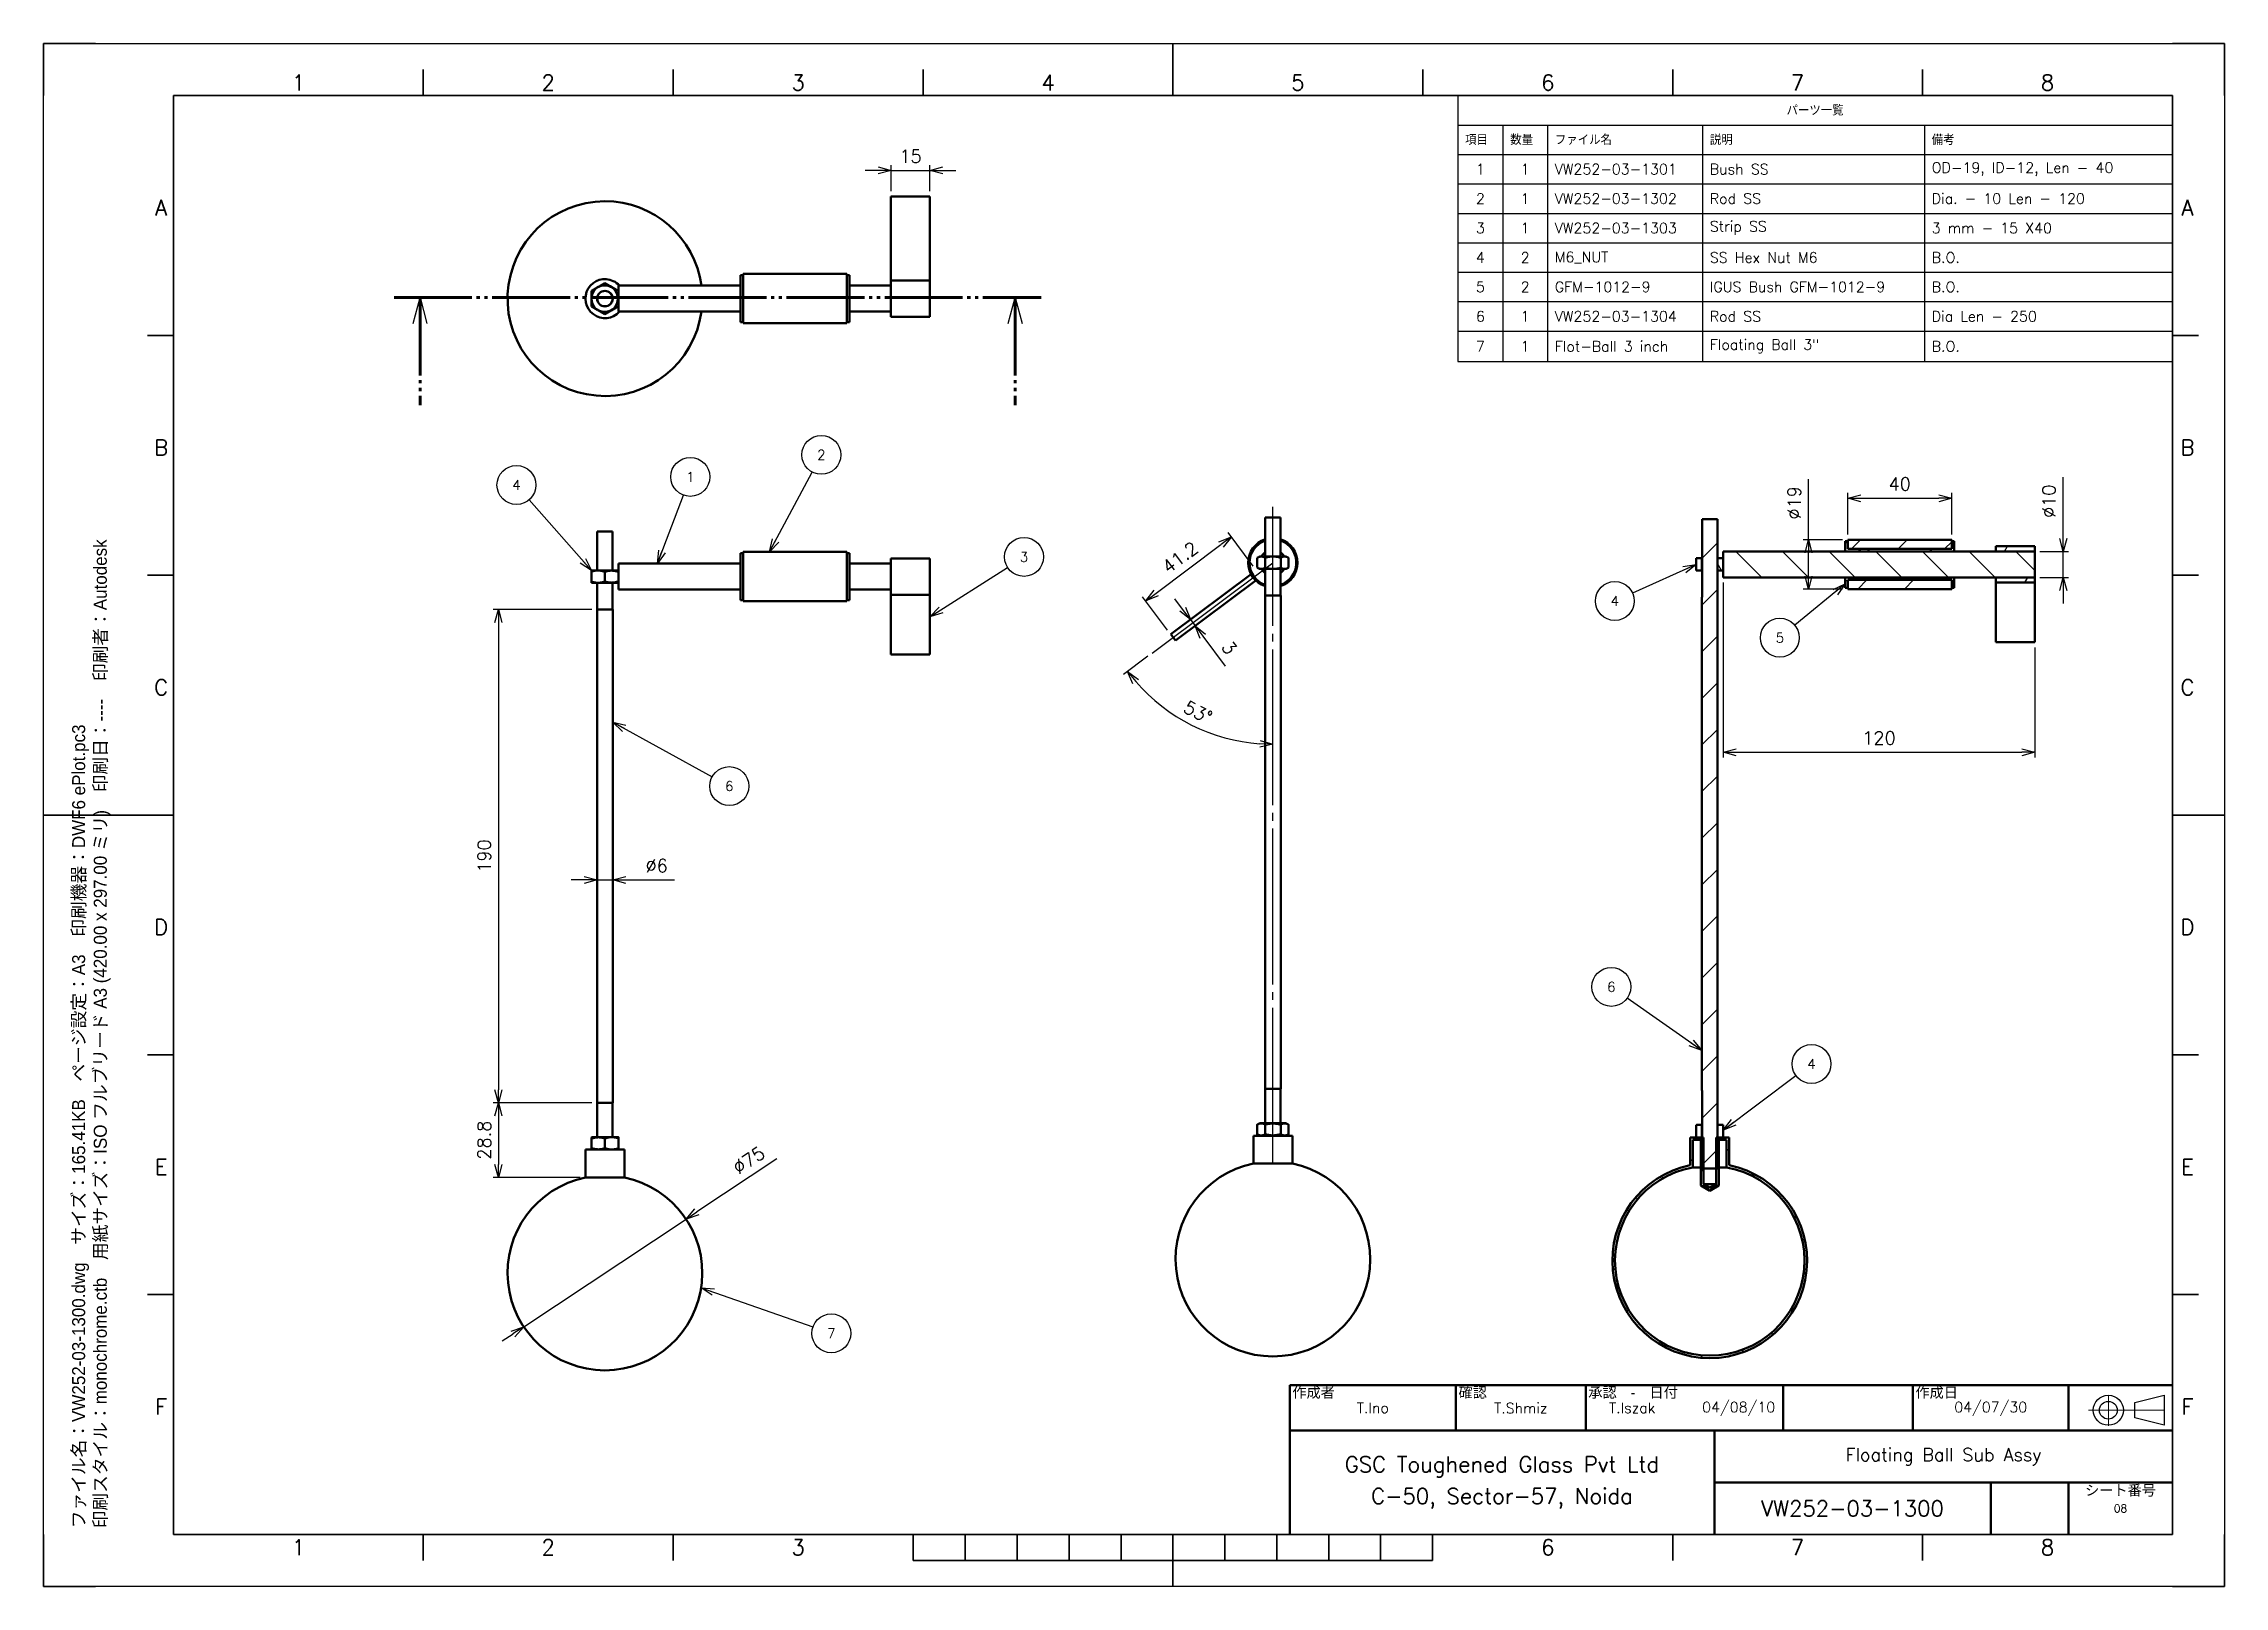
# Paper-space layout 'VW252-03-1300' of a CAD drawing. Header units: millimetres. Extents: x -5 to 415, y -5 to 292.
# The model-space entities are those that its viewports show. They can reach past a viewport. Long polylines and large blocks are cut down to what shows.
import ezdxf
from ezdxf.enums import TextEntityAlignment as Align

# ---------------------------------------------------------------- set-up
doc = ezdxf.new("R2010")
doc.units = ezdxf.units.MM
doc.linetypes.add('JIS_08_15', pattern=[17.25, 15, -0.75, 0.75, -0.75])
doc.linetypes.add('JIS_09_15', pattern=[18.9, 15, -0.9, 0.6, -0.9, 0.6, -0.9])
for name, color, linetype, lineweight in [('ハッチング', 20, 'Continuous', 25), ('中心線', 4, 'JIS_08_15', 25), ('切断線', 3, 'JIS_09_15', 70), ('図枠', 8, 'Continuous', 35), ('外形線', 7, 'Continuous', 50), ('寸法', 150, 'Continuous', 25), ('引出線注記', 150, 'Continuous', 25), ('注釈', 150, 'Continuous', 25), ('表題欄', 8, 'Continuous', 35)]:
    doc.layers.add(name, color=color, linetype=linetype, lineweight=lineweight)
doc.layers.add('ビューポート', color=1, linetype='Continuous')
doc.layers.add('印刷スタンプ', color=30, linetype='Continuous')
doc.layers.get('ビューポート').off()
doc.styles.get("Standard").update_dxf_attribs({"font": 'romans.shx', "bigfont": 'extfont2.shx'})
doc.styles.add('ゴシック', font='MS PGothic.ttf')
doc.dimstyles.new('JIS_25', dxfattribs={"dimscale": 0, "dimtxt": 2.5, "dimasz": 2.5, "dimexe": 1, "dimexo": 1, "dimgap": 1.5, "dimtad": 3, "dimdec": 1, "dimdsep": 46, "dimtxsty": 'Standard', "dimblk": 'OPEN30', "dimcen": 0, "dimclrd": 256, "dimclre": 256, "dimclrt": 179, "dimadec": 0, "dimazin": 2, "dimtp": 0.1, "dimtm": 0.1, "dimtfac": 0.71, "dimtdec": 1, "dimtmove": 0, "dimatfit": 3, "dimldrblk": 'OPEN30', "dimfxl": 1, "dimlwd": -1, "dimlwe": -1, "dimarcsym": 0})
pattern_1 = [(45, (8084.475, 9255.95), (-8.98026, 8.98026), [])]
pattern_2 = [(135, (8084.475, 9255.95), (-8.98026, -8.98026), [])]
pattern_3 = [(60, (8084.475, 9255.95), (-10.99852, 6.35), [])]
pattern_4 = [(150, (8084.475, 9255.95), (-6.35, -10.99852), [])]

psp = doc.layouts.new('VW252-03-1300')

# ---------------------------------------------------------------- texts
at = {"layer": '印刷スタンプ', "insert": (0.498, 6.184), "char_height": 2.5, "width": 604.10065, "attachment_point": 1, "rotation": 90, "style": 'ゴシック'}
psp.add_mtext('ファイル名：VW252-03-1300.dwg\u3000サイズ：165.41KB\u3000ページ設定：A3\u3000印刷機器：DWF6 ePlot.pc3\\P印刷スタイル：monochrome.ctb\u3000用紙サイズ：ISO フルブリード A3 (420.00 x 297.00 ミリ)\u3000印刷日：----\u3000印刷者：Autodesk', dxfattribs=at)

msp = doc.modelspace()

# ---------------------------------------------------------------- blocks, each defined once
blk = doc.blocks.new('表題欄')
at = {"layer": '表題欄', "linetype": 'Continuous', "lineweight": 50}
for p, q in [((0, 28.73), (-170, 28.73)), ((-170, 28.73), (-170, 0)), ((-138, 20), (-138, 28.73)), ((-113, 20), (-113, 28.73)), ((-75, 20), (-75, 28.73)), ((-50, 20), (-50, 28.73)), ((-20, 20), (-20, 28.73)), ((-170, 20), (0, 20)), ((-88.23, 20), (-88.23, 0)), ((0, 10), (-88.23, 10)), ((-35, 0), (-35, 10)), ((-20, 0), (-20, 10))]:
    blk.add_line(p, q, dxfattribs=at).dxf.unprotected_set("ltscale", 0)
at = {"layer": '表題欄', "linetype": 'Continuous', "lineweight": 18}
for p, q in [((-12.35, 26.82), (-12.35, 20.88)), ((-7.22, 23.91), (-16.16, 23.91)), ((-1.57, 23.91), (-7.22, 23.91))]:
    blk.add_line(p, q, dxfattribs=at)
at = {"layer": '表題欄', "lineweight": 25}
for p, q in [((-7.22, 25.38), (-1.57, 26.82)), ((-7.22, 23.91), (-7.22, 25.38)), ((-1.57, 26.82), (-1.57, 23.91)), ((-7.22, 22.44), (-7.22, 23.91)), ((-1.57, 21.01), (-7.22, 22.44)), ((-1.57, 23.91), (-1.57, 21.01))]:
    blk.add_line(p, q, dxfattribs=at).dxf.unprotected_set("ltscale", 0)
for radius in [2.9, 1.71]:
    blk.add_circle((-12.35, 23.91), radius, dxfattribs=at).dxf.unprotected_set("ltscale", 0)
at = {"layer": '表題欄', "color": 179, "lineweight": 5, "char_height": 2}
for s, insert, width, attachment_point, line_spacing_factor in [('{\\fMS PGothic|b0|i0|c128|p17;作成者}', (-169.5, 28.33), 26.9559, 1, 0.856083), ('{\\fMS PGothic|b0|i0|c128|p17;確認}', (-137.5, 28.33), 26.0627, 1, 0.856083), ('{\\fMS PGothic|b0|i0|c128|p17;承認\u3000-\u3000日付}', (-112.5, 28.33), 41.7838, 1, 0.846), ('{\\fMS PGothic|b0|i0|c128|p17;作成日}', (-49.5, 28.33), 14.5, 1, 0.856083), ('{\\fMS PGothic|b0|i0|c128|p17;シート番号}', (-10, 9.5), 19, 2, 0.856083)]:
    blk.add_mtext(s, dxfattribs=dict(at, insert=insert, width=width, attachment_point=attachment_point, line_spacing_factor=line_spacing_factor))
at = {"layer": '表題欄', "color": 179, "flags": 8}
for tag, height, p in [('DRAWN', 2.5, (-154, 24.36)), ('CHECK', 2.5, (-125.5, 24.36)), ('APPROVE', 2.5, (-104.06, 24.36)), ('APDATE', 2.5, (-83.55, 24.36)), ('DATE', 2.5, (-35, 24.36)), ('PROJECTNAME1', 3.5, (-129.12, 13)), ('DWGNAME', 3.5, (-44.12, 15)), ('PROJECTNAME2', 3.5, (-129.12, 7)), ('DWGNO', 3.5, (-61.62, 5)), ('SHEET', 2, (-10, 5))]:
    blk.add_attdef(tag, text='', height=height, dxfattribs=at).set_placement(p, align=Align.MIDDLE)
blk = doc.blocks.new('図枠')
at = {"layer": '図枠'}
for p, q in [((0, 297), (10, 297)), ((0, 287), (0, 297)), ((410, 297), (420, 297)), ((420, 297), (420, 287)), ((25, 10), (25, 287)), ((25, 287), (410, 287)), ((410, 287), (410, 10)), ((0, 0), (0, 10)), ((410, 10), (25, 10)), ((420, 10), (420, 0)), ((10, 0), (0, 0)), ((420, 0), (410, 0))]:
    blk.add_line(p, q, dxfattribs=at)
at = {"layer": '図枠', "lineweight": 25}
for p, q in [((0, 297), (420, 297)), ((0, 0), (0, 297)), ((420, 297), (420, 0)), ((420, 0), (0, 0))]:
    blk.add_line(p, q, dxfattribs=at)
at = {"layer": '図枠', "lineweight": 35}
for p, q in [((217.5, 287), (217.5, 297)), ((73.12, 287), (73.12, 292)), ((121.25, 287), (121.25, 292)), ((169.38, 287), (169.38, 292)), ((265.62, 287), (265.62, 292)), ((313.75, 287), (313.75, 292)), ((361.88, 287), (361.88, 292)), ((25, 240.83), (20, 240.83)), ((410, 240.83), (415, 240.83)), ((25, 194.67), (20, 194.67)), ((410, 194.67), (415, 194.67)), ((25, 148.5), (0, 148.5)), ((410, 148.5), (420, 148.5)), ((25, 102.33), (20, 102.33)), ((410, 102.33), (415, 102.33)), ((25, 56.17), (20, 56.17)), ((410, 56.17), (415, 56.17)), ((73.12, 10), (73.12, 5)), ((121.25, 10), (121.25, 5)), ((167.5, 5), (167.5, 10)), ((177.5, 5), (177.5, 10)), ((187.5, 5), (187.5, 10)), ((197.5, 5), (197.5, 10)), ((207.5, 5), (207.5, 10)), ((217.5, 10), (217.5, 0)), ((227.5, 5), (227.5, 10)), ((237.5, 5), (237.5, 10)), ((247.5, 5), (247.5, 10)), ((257.5, 5), (257.5, 10)), ((267.5, 5), (267.5, 10)), ((313.75, 10), (313.75, 5)), ((361.88, 10), (361.88, 5)), ((167.5, 5), (267.5, 5))]:
    blk.add_line(p, q, dxfattribs=at)
at = {"layer": '図枠', "color": 179, "lineweight": 25}
for s, p in [('1', (49.06, 288)), ('2', (97.19, 288)), ('3', (145.31, 288)), ('4', (193.44, 288)), ('5', (241.56, 288)), ('6', (289.69, 288)), ('7', (337.81, 288)), ('8', (385.94, 288)), ('A', (22.61, 263.92)), ('A', (412.87, 263.92)), ('B', (22.61, 217.75)), ('B', (412.87, 217.75)), ('C', (22.61, 171.58)), ('C', (412.87, 171.58)), ('D', (22.61, 125.42)), ('D', (412.87, 125.42)), ('E', (22.61, 79.25)), ('E', (412.87, 79.25)), ('F', (22.61, 33.08)), ('F', (412.87, 33.08)), ('1', (49.06, 6.02)), ('2', (97.19, 6.02)), ('3', (145.31, 6.02)), ('6', (289.69, 6.02)), ('7', (337.81, 6.02)), ('8', (385.94, 6.02))]:
    blk.add_text(s, height=3, dxfattribs=at).set_placement(p, align=Align.CENTER)
blk = doc.blocks.new('_Open30')
at = {"color": 0, "linetype": 'ByBlock', "lineweight": -2}
for p, q in [((-1, 0.268), (0, 0)), ((0, 0), (-1, -0.268)), ((0, 0), (-1, 0))]:
    blk.add_line(p, q, dxfattribs=at)
blk = doc.blocks.new('*D3')
at = {"layer": 'Defpoints', "color": 0}
for p in [(165.7, 267.58), (158.2, 262.57), (165.7, 262.57)]:
    blk.add_point(p, dxfattribs=at)
at = {"layer": '寸法'}
for p, q in [((155.7, 267.58), (153.2, 267.58)), ((158.2, 263.57), (158.2, 268.58)), ((158.2, 267.58), (165.7, 267.58)), ((165.7, 263.57), (165.7, 268.58)), ((168.2, 267.58), (170.7, 267.58))]:
    blk.add_line(p, q, dxfattribs=at)
at = {"layer": '寸法', "xscale": 2.5, "yscale": 2.5, "zscale": 2.5}
blk.add_blockref('_Open30', (158.2, 267.58), dxfattribs=at)
at = {"layer": '寸法', "xscale": 2.5, "yscale": 2.5, "zscale": 2.5, "rotation": 180}
blk.add_blockref('_Open30', (165.7, 267.58), dxfattribs=at)
at = {"layer": '寸法', "color": 179, "insert": (161.95, 270.33), "char_height": 2.5, "attachment_point": 5}
blk.add_mtext('15', dxfattribs=at)
blk = doc.blocks.new('*D4')
at = {"layer": 'Defpoints', "color": 0}
for p in [(101.6, 183.09), (82.6, 88.09), (101.6, 88.09)]:
    blk.add_point(p, dxfattribs=at)
at = {"layer": '寸法'}
for p, q in [((100.6, 183.09), (81.6, 183.09)), ((82.6, 180.59), (82.6, 90.59)), ((100.6, 88.09), (81.6, 88.09))]:
    blk.add_line(p, q, dxfattribs=at)
at = {"layer": '寸法', "xscale": 2.5, "yscale": 2.5, "zscale": 2.5}
for p, rotation in [((82.6, 183.09), 90), ((82.6, 88.09), 270)]:
    blk.add_blockref('_Open30', p, dxfattribs=dict(at, rotation=rotation))
at = {"layer": '寸法', "color": 179, "insert": (79.85, 135.59), "char_height": 2.5, "attachment_point": 5, "rotation": 90}
blk.add_mtext('190', dxfattribs=at)
blk = doc.blocks.new('*D5')
at = {"layer": 'Defpoints', "color": 0}
for p in [(101.6, 88.09), (82.6, 73.71), (99.35, 73.71)]:
    blk.add_point(p, dxfattribs=at)
at = {"layer": '寸法'}
for p, q in [((100.6, 88.09), (81.6, 88.09)), ((82.6, 85.59), (82.6, 76.21)), ((98.35, 73.71), (81.6, 73.71))]:
    blk.add_line(p, q, dxfattribs=at)
at = {"layer": '寸法', "xscale": 2.5, "yscale": 2.5, "zscale": 2.5}
for p, rotation in [((82.6, 88.09), 90), ((82.6, 73.71), 270)]:
    blk.add_blockref('_Open30', p, dxfattribs=dict(at, rotation=rotation))
at = {"layer": '寸法', "color": 179, "insert": (79.85, 80.9), "char_height": 2.5, "attachment_point": 5, "rotation": 90}
blk.add_mtext('28.8', dxfattribs=at)
blk = doc.blocks.new('バルーン')
at = {"layer": '引出線注記'}
blk.add_circle((0, 0), 5, dxfattribs=at)
blk.add_attdef('ITEM', text='', height=2.5, dxfattribs=at).set_placement((0, 0), align=Align.MIDDLE)
blk = doc.blocks.new('*D7')
at = {"layer": 'Defpoints', "color": 0}
for p in [(101.6, 131.28), (104.6, 131.28), (104.6, 130.99)]:
    blk.add_point(p, dxfattribs=at)
at = {"layer": '寸法'}
for p, q in [((99.1, 130.99), (96.6, 130.99)), ((101.6, 130.99), (104.6, 130.99)), ((101.6, 130.28), (101.6, 129.99)), ((104.6, 130.28), (104.6, 129.99)), ((107.1, 130.99), (116.53, 130.99))]:
    blk.add_line(p, q, dxfattribs=at)
at = {"layer": '寸法', "xscale": 2.5, "yscale": 2.5, "zscale": 2.5}
blk.add_blockref('_Open30', (101.6, 130.99), dxfattribs=at)
at = {"layer": '寸法', "xscale": 2.5, "yscale": 2.5, "zscale": 2.5, "rotation": 180}
blk.add_blockref('_Open30', (104.6, 130.99), dxfattribs=at)
at = {"layer": '寸法', "color": 179, "insert": (113.07, 133.74), "char_height": 2.5, "attachment_point": 5}
blk.add_mtext('%%c6', dxfattribs=at)
blk = doc.blocks.new('*D8')
at = {"layer": 'Defpoints', "color": 0}
for p in [(118.72, 65.71), (87.48, 44.97)]:
    blk.add_point(p, dxfattribs=at)
at = {"layer": '寸法'}
for p, q in [((136.21, 77.32), (120.8, 67.09)), ((87.48, 44.97), (118.72, 65.71)), ((85.4, 43.58), (83.32, 42.2))]:
    blk.add_line(p, q, dxfattribs=at)
at = {"layer": '寸法', "xscale": 2.5, "yscale": 2.5, "zscale": 2.5}
for p, rotation in [((118.72, 65.71), 213.5832747156508), ((87.48, 44.97), 33.58327471565081)]:
    blk.add_blockref('_Open30', p, dxfattribs=dict(at, rotation=rotation))
at = {"layer": '寸法', "color": 179, "insert": (130.81, 77.04), "char_height": 2.5, "attachment_point": 5, "rotation": 33.5833}
blk.add_mtext('∅75', dxfattribs=at)
blk = doc.blocks.new('*D9')
at = {"layer": 'Defpoints', "color": 0}
for p in [(215.89, 181.14), (216.75, 179.91), (216.79, 179.94)]:
    blk.add_point(p, dxfattribs=at)
at = {"layer": '寸法'}
for p, q in [((214.35, 183.11), (212.85, 185.11)), ((215.85, 181.11), (216.75, 179.91)), ((215.09, 180.54), (215.05, 180.51)), ((215.99, 179.34), (215.95, 179.31)), ((218.24, 177.9), (222.54, 172.17))]:
    blk.add_line(p, q, dxfattribs=at)
at = {"layer": '寸法', "xscale": 2.5, "yscale": 2.5, "zscale": 2.5}
for p, rotation in [((215.85, 181.11), 306.8042366843646), ((216.75, 179.91), 126.8042366843646)]:
    blk.add_blockref('_Open30', p, dxfattribs=dict(at, rotation=rotation))
at = {"layer": '寸法', "color": 179, "insert": (223.34, 175.68), "char_height": 2.5, "attachment_point": 5, "rotation": 306.8042}
blk.add_mtext('3', dxfattribs=at)
blk = doc.blocks.new('*D10')
at = {"layer": 'Defpoints', "color": 0}
for p in [(231.75, 202.82), (231.75, 192.07), (208.47, 174.65), (211.47, 163.6), (231.75, 76.39)]:
    blk.add_point(p, dxfattribs=at)
at = {"layer": '寸法'}
blk.add_line((207.67, 174.05), (202.96, 170.53), dxfattribs=at)
blk.add_arc((231.75, 192.07), 34.95, 220.9031, 265.9012, dxfattribs=at)
at = {"layer": '寸法', "xscale": 2.5, "yscale": 2.5, "zscale": 2.5}
for p, rotation in [((203.76, 171.13), 128.8536523285117), ((231.75, 157.11), 357.9505843559188)]:
    blk.add_blockref('_Open30', p, dxfattribs=dict(at, rotation=rotation))
at = {"layer": '寸法', "color": 179, "insert": (217.33, 163.27), "char_height": 2.5, "attachment_point": 5, "rotation": 333.4021}
blk.add_mtext('53°', dxfattribs=at)
blk = doc.blocks.new('*D11')
at = {"layer": 'Defpoints', "color": 0}
for p in [(362.48, 204.49), (342.48, 196.49), (362.48, 196.49)]:
    blk.add_point(p, dxfattribs=at)
at = {"layer": '寸法'}
for p, q in [((342.48, 197.49), (342.48, 205.49)), ((344.98, 204.49), (359.98, 204.49)), ((362.48, 197.49), (362.48, 205.49))]:
    blk.add_line(p, q, dxfattribs=at)
at = {"layer": '寸法', "xscale": 2.5, "yscale": 2.5, "zscale": 2.5, "rotation": 180}
blk.add_blockref('_Open30', (342.48, 204.49), dxfattribs=at)
at = {"layer": '寸法', "xscale": 2.5, "yscale": 2.5, "zscale": 2.5}
blk.add_blockref('_Open30', (362.48, 204.49), dxfattribs=at)
at = {"layer": '寸法', "color": 179, "insert": (352.48, 207.24), "char_height": 2.5, "attachment_point": 5}
blk.add_mtext('40', dxfattribs=at)
blk = doc.blocks.new('*D12')
at = {"layer": 'Defpoints', "color": 0}
for p in [(318.48, 189.24), (378.48, 176.76), (378.48, 155.58)]:
    blk.add_point(p, dxfattribs=at)
at = {"layer": '寸法'}
for p, q in [((318.48, 188.24), (318.48, 154.58)), ((378.48, 175.76), (378.48, 154.58)), ((320.98, 155.58), (375.98, 155.58))]:
    blk.add_line(p, q, dxfattribs=at)
at = {"layer": '寸法', "xscale": 2.5, "yscale": 2.5, "zscale": 2.5, "rotation": 180}
blk.add_blockref('_Open30', (318.48, 155.58), dxfattribs=at)
at = {"layer": '寸法', "xscale": 2.5, "yscale": 2.5, "zscale": 2.5}
blk.add_blockref('_Open30', (378.48, 155.58), dxfattribs=at)
at = {"layer": '寸法', "color": 179, "insert": (348.48, 158.33), "char_height": 2.5, "attachment_point": 5}
blk.add_mtext('120', dxfattribs=at)
blk = doc.blocks.new('*D13')
at = {"layer": 'Defpoints', "color": 0}
for p in [(378.48, 194.24), (383.96, 194.24), (378.48, 189.24)]:
    blk.add_point(p, dxfattribs=at)
at = {"layer": '寸法'}
for p, q in [((383.96, 196.74), (383.96, 208.55)), ((379.48, 194.24), (384.96, 194.24)), ((383.96, 189.24), (383.96, 194.24)), ((379.48, 189.24), (384.96, 189.24)), ((383.96, 186.74), (383.96, 184.24))]:
    blk.add_line(p, q, dxfattribs=at)
at = {"layer": '寸法', "xscale": 2.5, "yscale": 2.5, "zscale": 2.5}
for p, rotation in [((383.96, 194.24), 270), ((383.96, 189.24), 90)]:
    blk.add_blockref('_Open30', p, dxfattribs=dict(at, rotation=rotation))
at = {"layer": '寸法', "color": 179, "insert": (381.21, 203.9), "char_height": 2.5, "attachment_point": 5, "rotation": 90}
blk.add_mtext('%%c10', dxfattribs=at)
blk = doc.blocks.new('*D14')
at = {"layer": 'Defpoints', "color": 0}
for p in [(342.48, 196.49), (334.9, 186.99), (342.48, 186.99)]:
    blk.add_point(p, dxfattribs=at)
at = {"layer": '寸法'}
for p, q in [((334.9, 196.49), (334.9, 208.18)), ((341.48, 196.49), (333.9, 196.49)), ((334.9, 189.49), (334.9, 193.99)), ((341.48, 186.99), (333.9, 186.99))]:
    blk.add_line(p, q, dxfattribs=at)
at = {"layer": '寸法', "xscale": 2.5, "yscale": 2.5, "zscale": 2.5}
for p, rotation in [((334.9, 196.49), 90), ((334.9, 186.99), 270)]:
    blk.add_blockref('_Open30', p, dxfattribs=dict(at, rotation=rotation))
at = {"layer": '寸法', "color": 179, "insert": (332.15, 203.59), "char_height": 2.5, "attachment_point": 5, "rotation": 90}
blk.add_mtext('%%c19', dxfattribs=at)
blk = doc.blocks.new('*D15')
at = {"layer": 'Defpoints', "color": 0}
for p in [(223.76, 197.07), (228.58, 190.63), (212.08, 178.29)]:
    blk.add_point(p, dxfattribs=at)
at = {"layer": '寸法'}
for p, q in [((227.98, 191.43), (223.16, 197.87)), ((209.26, 186.23), (221.75, 195.57)), ((211.48, 179.09), (206.66, 185.53))]:
    blk.add_line(p, q, dxfattribs=at)
at = {"layer": '寸法', "xscale": 2.5, "yscale": 2.5, "zscale": 2.5}
for p, rotation in [((223.76, 197.07), 36.80423668441394), ((207.26, 184.73), 216.804236684414)]:
    blk.add_blockref('_Open30', p, dxfattribs=dict(at, rotation=rotation))
at = {"layer": '寸法', "color": 179, "insert": (213.86, 193.1), "char_height": 2.5, "attachment_point": 5, "rotation": 36.8042}
blk.add_mtext('41.2', dxfattribs=at)
blk = doc.blocks.new('*T16')
at = {"layer": '注釈', "color": 0, "lineweight": -2}
for p, q in [((0, 0), (8.7, 0)), ((0, 0), (0, -5.67)), ((8.7, 0), (17.28, 0)), ((17.28, 0), (47.14, 0)), ((47.14, 0), (89.88, 0)), ((89.88, 0), (137.65, 0)), ((137.65, 0), (137.65, -5.67)), ((0, -5.67), (8.7, -5.67)), ((0, -5.67), (0, -11.33)), ((8.7, -5.67), (17.28, -5.67)), ((8.7, -5.67), (8.7, -11.33)), ((17.28, -5.67), (47.14, -5.67)), ((17.28, -5.67), (17.28, -11.33)), ((47.14, -5.67), (89.88, -5.67)), ((47.14, -5.67), (47.14, -11.33)), ((89.88, -5.67), (137.65, -5.67)), ((89.88, -5.67), (89.88, -11.33)), ((137.65, -5.67), (137.65, -11.33)), ((0, -11.33), (8.7, -11.33)), ((0, -11.33), (0, -17)), ((8.7, -11.33), (17.28, -11.33)), ((8.7, -11.33), (8.7, -17)), ((17.28, -11.33), (47.14, -11.33)), ((17.28, -11.33), (17.28, -17)), ((47.14, -11.33), (89.88, -11.33)), ((47.14, -11.33), (47.14, -17)), ((89.88, -11.33), (137.65, -11.33)), ((89.88, -11.33), (89.88, -17)), ((137.65, -11.33), (137.65, -17)), ((0, -17), (8.7, -17)), ((0, -17), (0, -22.67)), ((8.7, -17), (17.28, -17)), ((8.7, -17), (8.7, -22.67)), ((17.28, -17), (47.14, -17)), ((17.28, -17), (17.28, -22.67)), ((47.14, -17), (89.88, -17)), ((47.14, -17), (47.14, -22.67)), ((89.88, -17), (137.65, -17)), ((89.88, -17), (89.88, -22.67)), ((137.65, -17), (137.65, -22.67)), ((0, -22.67), (8.7, -22.67)), ((0, -22.67), (0, -28.33)), ((8.7, -22.67), (17.28, -22.67)), ((8.7, -22.67), (8.7, -28.33)), ((17.28, -22.67), (47.14, -22.67)), ((17.28, -22.67), (17.28, -28.33)), ((47.14, -22.67), (89.88, -22.67)), ((47.14, -22.67), (47.14, -28.33)), ((89.88, -22.67), (137.65, -22.67)), ((89.88, -22.67), (89.88, -28.33)), ((137.65, -22.67), (137.65, -28.33)), ((0, -28.33), (8.7, -28.33)), ((0, -28.33), (0, -34)), ((8.7, -28.33), (17.28, -28.33)), ((8.7, -28.33), (8.7, -34)), ((17.28, -28.33), (47.14, -28.33)), ((17.28, -28.33), (17.28, -34)), ((47.14, -28.33), (89.88, -28.33)), ((47.14, -28.33), (47.14, -34)), ((89.88, -28.33), (137.65, -28.33)), ((89.88, -28.33), (89.88, -34)), ((137.65, -28.33), (137.65, -34)), ((0, -34), (8.7, -34)), ((0, -34), (0, -39.67)), ((8.7, -34), (17.28, -34)), ((8.7, -34), (8.7, -39.67)), ((17.28, -34), (47.14, -34)), ((17.28, -34), (17.28, -39.67)), ((47.14, -34), (89.88, -34)), ((47.14, -34), (47.14, -39.67)), ((89.88, -34), (137.65, -34)), ((89.88, -34), (89.88, -39.67)), ((137.65, -34), (137.65, -39.67)), ((0, -39.67), (8.7, -39.67)), ((0, -39.67), (0, -45.33)), ((8.7, -39.67), (17.28, -39.67)), ((8.7, -39.67), (8.7, -45.33)), ((17.28, -39.67), (47.14, -39.67)), ((17.28, -39.67), (17.28, -45.33)), ((47.14, -39.67), (89.88, -39.67)), ((47.14, -39.67), (47.14, -45.33)), ((89.88, -39.67), (137.65, -39.67)), ((89.88, -39.67), (89.88, -45.33)), ((137.65, -39.67), (137.65, -45.33)), ((0, -45.33), (8.7, -45.33)), ((0, -45.33), (0, -51.2)), ((8.7, -45.33), (17.28, -45.33)), ((8.7, -45.33), (8.7, -51.2)), ((17.28, -45.33), (47.14, -45.33)), ((17.28, -45.33), (17.28, -51.2)), ((47.14, -45.33), (89.88, -45.33)), ((47.14, -45.33), (47.14, -51.2)), ((89.88, -45.33), (137.65, -45.33)), ((89.88, -45.33), (89.88, -51.2)), ((137.65, -45.33), (137.65, -51.2)), ((0, -51.2), (8.7, -51.2)), ((8.7, -51.2), (17.28, -51.2)), ((17.28, -51.2), (47.14, -51.2)), ((47.14, -51.2), (89.88, -51.2)), ((89.88, -51.2), (137.65, -51.2))]:
    blk.add_line(p, q, dxfattribs=at)
at = {"layer": '注釈', "color": 0, "char_height": 2}
for s, insert, width, attachment_point in [('パーツ一覧', (68.82, -2.83), 134.8244, 5), ('項目', (1.41, -8.5), 5.8796, 4), ('数量', (10.11, -8.5), 5.7603, 4), ('ファイル名', (18.7, -8.5), 27.0326, 4), ('説明', (48.55, -8.5), 39.9174, 4), ('備考', (91.29, -8.5), 44.9455, 4), ('1', (4.35, -14.17), 5.8796, 5), ('1', (12.99, -14.17), 5.7603, 5), ('VW252-03-1301', (18.7, -14.17), 27.0326, 4), ('Bush SS', (48.55, -14.17), 39.9174, 4), ('OD-19, ID-12, Len - 40', (91.29, -14.17), 44.9455, 4), ('2', (4.35, -19.83), 5.8796, 5), ('1', (12.99, -19.83), 5.7603, 5), ('VW252-03-1302', (18.7, -19.83), 27.0326, 4), ('Rod SS', (48.55, -19.83), 39.9174, 4), ('Dia. - 10 Len - 120', (91.29, -19.83), 44.9455, 4), ('3', (4.35, -25.5), 5.8796, 5), ('1', (12.99, -25.5), 5.7603, 5), ('VW252-03-1303', (18.7, -25.5), 27.0326, 4), ('Strip SS', (48.55, -25.5), 39.9174, 4), ('3 mm - 15 X40', (91.29, -25.5), 44.9455, 4), ('4', (4.35, -31.17), 5.8796, 5), ('2', (12.99, -31.17), 5.7603, 5), ('M6_NUT', (18.7, -31.17), 27.0326, 4), ('SS Hex Nut M6', (48.55, -31.17), 39.9174, 4), ('B.O.', (91.29, -31.17), 44.9455, 4), ('5', (4.35, -36.83), 5.8796, 5), ('2', (12.99, -36.83), 5.7603, 5), ('GFM-1012-9', (18.7, -36.83), 27.0326, 4), ('IGUS Bush GFM-1012-9', (48.55, -36.83), 39.9174, 4), ('B.O.', (91.29, -36.83), 44.9455, 4), ('6', (4.35, -42.5), 5.8796, 5), ('1', (12.99, -42.5), 5.7603, 5), ('VW252-03-1304', (18.7, -42.5), 27.0326, 4), ('Rod SS', (48.55, -42.5), 39.9174, 4), ('Dia Len - 250', (91.29, -42.5), 44.9455, 4), ('7', (4.35, -48.27), 5.8796, 5), ('1', (12.99, -48.27), 5.7603, 5), ('Flot-Ball 3 inch', (18.7, -48.27), 27.0326, 4), ('Floating Ball 3"', (48.55, -48.27), 39.9174, 4), ('B.O.', (91.29, -48.27), 44.9455, 4)]:
    blk.add_mtext(s, dxfattribs=dict(at, insert=insert, width=width, attachment_point=attachment_point))

# ---------------------------------------------------------------- dimensions: what is measured, and where the dimension line sits
at = {"layer": '寸法'}
for base, p1, p2, picture, middle in [((165.699, 267.581), (158.199, 262.573), (165.699, 262.573), '*D3', (161.949, 270.331)), ((362.481, 204.485), (342.481, 196.493), (362.481, 196.493), '*D11', (352.481, 207.235)), ((378.481, 155.575), (318.481, 189.243), (378.481, 176.764), '*D12', (348.481, 158.325))]:
    dim = psp.add_linear_dim(base=base, p1=p1, p2=p2, dimstyle='JIS_25', override={"dimscale": 1, "dimlfac": -2}, dxfattribs=at)
    dim.commit()
    dim.dimension.update_dxf_attribs({"geometry": picture, "text_midpoint": middle})
dim = psp.add_linear_dim(base=(334.902, 186.993), p1=(342.481, 196.493), p2=(342.481, 186.993), angle=90, text='%%c<>', dimstyle='JIS_25', override={"dimscale": 1, "dimlfac": -2}, dxfattribs=at)
dim.commit()
dim.dimension.update_dxf_attribs({"geometry": '*D14', "text_midpoint": (334.902, 203.588), "dimtype": 160})
dim = psp.add_linear_dim(base=(383.955, 194.243), p1=(378.481, 189.243), p2=(378.481, 194.243), angle=90, text='%%c<>', dimstyle='JIS_25', override={"dimscale": 1, "dimlfac": -2}, dxfattribs=at)
dim.commit()
dim.dimension.update_dxf_attribs({"geometry": '*D13', "text_midpoint": (381.205, 203.898)})
dim = psp.add_angular_dim_2l(base=(211.467, 163.597), line1=((231.747, 76.388), (231.747, 202.823)), line2=((208.467, 174.648), (231.747, 192.066)), dimstyle='JIS_25', override={"dimscale": 1, "dimlfac": -2}, dxfattribs=at)
dim.commit()
dim.dimension.update_dxf_attribs({"geometry": '*D10', "text_midpoint": (217.329, 163.271)})
for p1, p2, distance, picture, middle in [((212.081, 178.289), (228.576, 190.63), 8.045, '*D15', (213.861, 193.103)), ((215.891, 181.139), (216.79, 179.938), -0.054, '*D9', (223.341, 175.681))]:
    dim = psp.add_aligned_dim(p1=p1, p2=p2, distance=distance, dimstyle='JIS_25', override={"dimscale": 1, "dimlfac": -2}, dxfattribs=at)
    dim.commit()
    dim.dimension.update_dxf_attribs({"geometry": picture, "text_midpoint": middle})
for base, p1, p2, picture, middle in [((82.603, 88.089), (101.601, 183.089), (101.601, 88.089), '*D4', (79.853, 135.589)), ((82.603, 73.71), (101.601, 88.089), (99.351, 73.71), '*D5', (79.853, 80.899))]:
    dim = psp.add_linear_dim(base=base, p1=p1, p2=p2, angle=90, dimstyle='JIS_25', override={"dimscale": 1, "dimlfac": -2, "dimtmove": 1}, dxfattribs=at)
    dim.commit()
    dim.dimension.update_dxf_attribs({"geometry": picture, "text_midpoint": middle})
dim = psp.add_linear_dim(base=(104.601, 130.988), p1=(101.601, 131.277), p2=(104.601, 131.277), text='%%c<>', dimstyle='JIS_25', override={"dimscale": 1, "dimlfac": -2}, dxfattribs=at)
dim.commit()
dim.dimension.update_dxf_attribs({"geometry": '*D7', "text_midpoint": (113.066, 133.738)})
dim = psp.add_diameter_dim_2p(p1=(87.481, 44.967), p2=(118.722, 65.71), dimstyle='JIS_25', override={"dimscale": 1, "dimlfac": -2}, dxfattribs=at)
dim.commit()
dim.dimension.update_dxf_attribs({"geometry": '*D8', "text_midpoint": (132.331, 74.746), "dimtype": 163})

# ---------------------------------------------------------------- hatches: boundary and pattern name
at = {"layer": 'ハッチング'}
h = msp.add_hatch(dxfattribs=at)
h.set_pattern_fill('ANSI31', color=256, scale=101.6, style=0)
h.set_pattern_definition(pattern_1)
h.paths.add_polyline_path([(8911.81, 9590.95), (8911.81, 9560.95), (8917.71, 9560.95), (8917.71, 9590.95), (8917.76, 9590.95), (8917.76, 9780.95), (8917.71, 9780.95), (8917.71, 9810.95), (8911.81, 9810.95), (8911.81, 9780.95), (8911.76, 9780.95), (8911.76, 9590.95)])
h = msp.add_hatch(dxfattribs=at)
h.set_pattern_fill('ANSI31', color=256, scale=101.6, style=0)
h.set_pattern_definition(pattern_1)
h.paths.add_polyline_path([(8967.95, 9799.55), (9007.95, 9799.55), (9007.95, 9803.05), (8967.95, 9803.05)])
h = msp.add_hatch(dxfattribs=at)
h.set_pattern_fill('ANSI31', color=256, scale=101.6, angle=75, style=0)
h.set_pattern_definition([(120, (8084.475, 9255.95), (-10.99852, -6.35), [])])
h.paths.add_polyline_path([(8917.76, 9795.95), (8917.76, 9791.15), (8919.76, 9791.15), (8919.95, 9791.26), (8919.95, 9795.84), (8919.76, 9795.95)])
h = msp.add_hatch(dxfattribs=at)
h.set_pattern_fill('ANSI31', color=256, scale=101.6, angle=90, style=0)
h.set_pattern_definition(pattern_2)
h.paths.add_polyline_path([(8919.95, 9798.55), (8919.95, 9788.55), (9039.95, 9788.55), (9039.95, 9798.55)])
h = msp.add_hatch(dxfattribs=at)
h.set_pattern_fill('ANSI31', color=256, scale=101.6, angle=105, style=0)
h.set_pattern_definition(pattern_4)
h.paths.add_polyline_path([(8967.95, 9802.55), (8966.95, 9802.55), (8966.95, 9798.55), (8975.95, 9798.55), (8975.95, 9799.55), (8967.95, 9799.55)])
h = msp.add_hatch(dxfattribs=at)
h.set_pattern_fill('ANSI31', color=256, scale=101.6, angle=15, style=0)
h.set_pattern_definition(pattern_3)
h.paths.add_polyline_path([(9039.95, 9798.55), (9039.95, 9800.55), (9024.95, 9800.55), (9024.95, 9798.55)])
h = msp.add_hatch(dxfattribs=at)
h.set_pattern_fill('ANSI31', color=256, scale=101.6, angle=105, style=0)
h.set_pattern_definition(pattern_4)
h.paths.add_polyline_path([(8966.95, 9784.55), (8967.95, 9784.55), (8967.95, 9787.55), (8975.95, 9787.55), (8975.95, 9788.55), (8966.95, 9788.55)])
h = msp.add_hatch(dxfattribs=at)
h.set_pattern_fill('ANSI31', color=256, scale=101.6, style=0)
h.set_pattern_definition(pattern_1)
h.paths.add_polyline_path([(9007.95, 9787.55), (8967.95, 9787.55), (8967.95, 9784.05), (9007.95, 9784.05)])
h = msp.add_hatch(dxfattribs=at)
h.set_pattern_fill('ANSI31', color=256, scale=101.6, angle=15, style=0)
h.set_pattern_definition(pattern_3)
h.paths.add_polyline_path([(9039.95, 9786.55), (9039.95, 9788.55), (9024.95, 9788.55), (9024.95, 9786.55)])
h = msp.add_hatch(dxfattribs=at)
h.set_pattern_fill('ANSI31', color=256, scale=101.6, angle=90, style=0)
h.set_pattern_definition(pattern_2)
h.paths.add_polyline_path([(8907.26, 9572.95), (8907.26, 9562.19), (8901.54, 9560.54), (8896.15, 9558.01), (8891.23, 9554.65), (8886.91, 9550.56), (8883.28, 9545.84), (8880.45, 9540.6), (8878.49, 9534.98), (8877.44, 9529.12), (8877.33, 9523.17), (8878.16, 9517.27), (8879.92, 9511.58), (8882.55, 9506.24), (8886, 9501.39), (8890.17, 9497.14), (8894.96, 9493.61), (8900.25, 9490.87), (8905.9, 9489.01), (8911.78, 9488.07), (8917.74, 9488.07), (8923.61, 9489.01), (8929.27, 9490.87), (8934.56, 9493.61), (8939.35, 9497.14), (8943.52, 9501.39), (8946.97, 9506.24), (8949.6, 9511.58), (8951.36, 9517.27), (8952.19, 9523.17), (8952.08, 9529.12), (8951.03, 9534.98), (8949.06, 9540.6), (8946.23, 9545.84), (8942.61, 9550.56), (8938.28, 9554.65), (8933.37, 9558.01), (8927.98, 9560.54), (8922.26, 9562.19), (8922.26, 9572.95), (8917.22, 9572.95), (8917.22, 9554.95), (8914.76, 9553.47), (8912.3, 9554.95), (8912.3, 9572.95)])
h.paths.add_polyline_path([(8918.22, 9571.95), (8921.26, 9571.95), (8921.26, 9561.37), (8926.9, 9559.87), (8932.24, 9557.5), (8937.12, 9554.3), (8941.44, 9550.36), (8945.07, 9545.79), (8947.92, 9540.7), (8949.93, 9535.21), (8951.04, 9529.48), (8951.21, 9523.65), (8950.46, 9517.86), (8948.79, 9512.26), (8946.25, 9507), (8942.91, 9502.22), (8938.84, 9498.03), (8934.16, 9494.54), (8928.98, 9491.84), (8923.44, 9490), (8917.68, 9489.07), (8911.84, 9489.07), (8906.07, 9490), (8900.53, 9491.84), (8895.36, 9494.54), (8890.67, 9498.03), (8886.61, 9502.22), (8883.26, 9507), (8880.73, 9512.26), (8879.06, 9517.86), (8878.3, 9523.65), (8878.48, 9529.48), (8879.59, 9535.21), (8881.6, 9540.7), (8884.45, 9545.79), (8888.08, 9550.36), (8892.4, 9554.3), (8897.28, 9557.5), (8902.61, 9559.87), (8908.26, 9561.37), (8908.26, 9571.95), (8911.3, 9571.95), (8911.3, 9554.39), (8914.76, 9552.31), (8918.22, 9554.39)], flags=0)

# ---------------------------------------------------------------- linework, layer by layer
at = {"layer": 'Defpoints'}
msp.add_point((8365.06, 9790.68), dxfattribs=at)
at = {"layer": '中心線'}
for p, q in [((8371.4, 9562.19), (8371.4, 9815.07)), ((8324.84, 9758.71), (8371.4, 9793.55))]:
    msp.add_line(p, q, dxfattribs=at)
at = {"layer": '外形線'}
for p, q in [((7989.42, 10249.47), (7989.42, 10217.14)), ((8004.42, 10249.47), (7989.42, 10249.47)), ((8004.42, 10217.14), (8004.42, 10249.47)), ((7884.42, 10205.14), (7884.42, 10215.14)), ((7884.42, 10215.14), (7931.42, 10215.14)), ((7931.42, 10201.14), (7931.42, 10219.14)), ((7931.42, 10219.14), (7932.42, 10219.14)), ((7932.42, 10200.64), (7932.42, 10219.64)), ((7932.42, 10219.64), (7972.42, 10219.64)), ((7972.42, 10219.64), (7972.42, 10200.64)), ((7973.42, 10219.14), (7972.42, 10219.14)), ((7973.42, 10219.14), (7973.42, 10210.14)), ((7973.42, 10215.14), (7989.42, 10215.14)), ((7989.42, 10203.14), (7989.42, 10217.14)), ((8004.42, 10217.14), (7989.42, 10217.14)), ((8004.42, 10217.14), (8004.42, 10203.14)), ((7973.42, 10210.14), (7973.42, 10201.14)), ((7884.42, 10205.14), (7931.42, 10205.14)), ((7931.42, 10201.14), (7932.42, 10201.14)), ((7932.42, 10200.64), (7972.42, 10200.64)), ((7973.42, 10201.14), (7972.42, 10201.14)), ((7973.42, 10205.14), (7989.42, 10205.14)), ((8004.42, 10203.14), (7989.42, 10203.14)), ((7882.17, 9810.95), (7876.27, 9810.95)), ((7876.27, 9795.95), (7876.27, 9810.95)), ((7882.17, 9795.95), (7882.17, 9810.95)), ((7932.42, 9784.05), (7932.42, 9803.05)), ((7932.42, 9803.05), (7972.42, 9803.05)), ((7972.42, 9803.05), (7972.42, 9784.05)), ((8374.35, 9810.95), (8368.45, 9810.95)), ((8368.45, 9795.95), (8368.45, 9810.95)), ((8374.35, 9795.95), (8374.35, 9810.95)), ((8911.81, 9810.95), (8911.81, 9780.95)), ((8917.71, 9810.95), (8911.81, 9810.95)), ((8917.71, 9780.95), (8917.71, 9810.95)), ((8967.95, 9803.05), (8967.95, 9799.55)), ((9007.95, 9803.05), (8967.95, 9803.05)), ((9007.95, 9799.55), (9007.95, 9803.05)), ((7884.23, 9795.95), (7874.03, 9795.95)), ((7874.03, 9791.62), (7874.03, 9795.48)), ((7879.22, 9791.67), (7879.22, 9795.43)), ((7884.23, 9795.95), (7884.42, 9795.84)), ((7884.42, 9788.55), (7884.42, 9798.55)), ((7884.42, 9798.55), (7931.42, 9798.55)), ((7931.42, 9792.96), (7931.42, 9802.55)), ((7931.42, 9802.55), (7932.42, 9802.55)), ((7973.42, 9802.55), (7972.42, 9802.55)), ((7973.42, 9802.55), (7973.42, 9784.55)), ((7973.42, 9798.55), (7989.42, 9798.55)), ((7989.42, 9786.55), (7989.42, 9800.55)), ((8004.42, 9800.55), (7989.42, 9800.55)), ((8004.42, 9800.55), (8004.42, 9786.55)), ((8365.4, 9791.67), (8365.4, 9795.43)), ((8366.3, 9795.95), (8365.45, 9795.46)), ((8371.4, 9795.95), (8366.3, 9795.95)), ((8368.4, 9791.62), (8368.4, 9795.48)), ((8376.5, 9795.95), (8371.4, 9795.95)), ((8374.4, 9791.62), (8374.4, 9795.48)), ((8376.5, 9795.95), (8377.34, 9795.46)), ((8377.4, 9791.67), (8377.4, 9795.43)), ((8909.56, 9795.95), (8909.56, 9791.15)), ((8911.76, 9795.95), (8909.56, 9795.95)), ((8911.76, 9795.95), (8911.81, 9795.95)), ((8911.76, 9791.15), (8911.76, 9795.95)), ((8917.71, 9795.95), (8917.76, 9795.95)), ((8919.76, 9795.95), (8917.76, 9795.95)), ((8917.76, 9795.95), (8917.76, 9791.15)), ((8919.95, 9795.84), (8919.76, 9795.95)), ((9039.95, 9798.55), (8919.95, 9798.55)), ((8919.95, 9798.55), (8919.95, 9788.55)), ((8919.95, 9791.26), (8919.95, 9795.84)), ((8966.95, 9802.55), (8966.95, 9798.55)), ((8967.95, 9802.55), (8966.95, 9802.55)), ((8966.95, 9798.55), (8975.95, 9798.55)), ((8967.95, 9799.55), (8967.95, 9802.55)), ((8975.95, 9799.55), (8967.95, 9799.55)), ((8967.95, 9799.55), (9007.95, 9799.55)), ((8975.95, 9798.55), (8975.95, 9799.55)), ((8999.95, 9799.55), (8999.95, 9798.55)), ((9007.95, 9799.55), (8999.95, 9799.55)), ((8999.95, 9798.55), (9008.95, 9798.55)), ((9007.95, 9802.55), (9007.95, 9799.55)), ((9008.95, 9802.55), (9007.95, 9802.55)), ((9008.95, 9798.55), (9008.95, 9802.55)), ((9024.95, 9800.55), (9024.95, 9798.55)), ((9039.95, 9800.55), (9024.95, 9800.55)), ((9024.95, 9798.55), (9039.95, 9798.55)), ((9039.95, 9798.55), (9039.95, 9800.55)), ((9039.95, 9788.55), (9039.95, 9798.55)), ((7874.03, 9791.15), (7884.23, 9791.15)), ((7876.27, 9780.95), (7876.27, 9791.15)), ((7882.17, 9780.95), (7882.17, 9791.15)), ((7884.23, 9791.15), (7884.42, 9791.26)), ((7884.42, 9788.55), (7931.42, 9788.55)), ((7931.42, 9784.55), (7931.42, 9792.96)), ((7973.42, 9788.55), (7989.42, 9788.55)), ((8004.42, 9786.55), (7989.42, 9786.55)), ((7989.42, 9786.55), (7989.42, 9763.59)), ((8004.42, 9763.59), (8004.42, 9786.55)), ((8332.07, 9766), (8362.99, 9789.13)), ((8364.79, 9786.73), (8333.86, 9763.59)), ((8366.3, 9791.15), (8365.45, 9791.64)), ((8366.3, 9791.15), (8371.4, 9791.15)), ((8368.45, 9780.95), (8368.45, 9791.15)), ((8371.4, 9791.15), (8376.5, 9791.15)), ((8374.35, 9780.95), (8374.35, 9791.15)), ((8376.5, 9791.15), (8377.34, 9791.64)), ((8909.56, 9791.15), (8911.76, 9791.15)), ((8911.81, 9791.15), (8911.76, 9791.15)), ((8917.76, 9791.15), (8917.71, 9791.15)), ((8917.76, 9791.15), (8919.76, 9791.15)), ((8919.76, 9791.15), (8919.95, 9791.26)), ((8919.95, 9788.55), (9039.95, 9788.55)), ((8966.95, 9788.55), (8966.95, 9784.55)), ((8975.95, 9788.55), (8966.95, 9788.55)), ((8967.95, 9787.55), (8975.95, 9787.55)), ((8967.95, 9784.55), (8967.95, 9787.55)), ((8967.95, 9787.55), (8967.95, 9784.05)), ((9007.95, 9787.55), (8967.95, 9787.55)), ((8975.95, 9787.55), (8975.95, 9788.55)), ((8999.95, 9788.55), (8999.95, 9787.55)), ((9008.95, 9788.55), (8999.95, 9788.55)), ((8999.95, 9787.55), (9007.95, 9787.55)), ((9007.95, 9787.55), (9007.95, 9784.55)), ((9007.95, 9784.05), (9007.95, 9787.55)), ((9008.95, 9784.55), (9008.95, 9788.55)), ((9024.95, 9788.55), (9024.95, 9786.55)), ((9039.95, 9788.55), (9024.95, 9788.55)), ((9024.95, 9786.55), (9024.95, 9763.59)), ((9024.95, 9786.55), (9039.95, 9786.55)), ((9039.95, 9786.55), (9039.95, 9788.55)), ((9039.95, 9763.59), (9039.95, 9786.55)), ((7876.22, 9780.95), (7882.22, 9780.95)), ((7876.22, 9590.95), (7876.22, 9780.95)), ((7882.22, 9590.95), (7882.22, 9780.95)), ((7931.42, 9784.55), (7932.42, 9784.55)), ((7932.42, 9784.05), (7972.42, 9784.05)), ((7973.42, 9784.55), (7972.42, 9784.55)), ((8368.4, 9780.95), (8374.4, 9780.95)), ((8368.4, 9590.95), (8368.4, 9780.95)), ((8374.4, 9590.95), (8374.4, 9780.95)), ((8911.76, 9780.95), (8911.76, 9590.95)), ((8911.81, 9780.95), (8911.76, 9780.95)), ((8917.76, 9780.95), (8917.71, 9780.95)), ((8917.76, 9590.95), (8917.76, 9780.95)), ((8966.95, 9784.55), (8967.95, 9784.55)), ((8967.95, 9784.05), (9007.95, 9784.05)), ((9007.95, 9784.55), (9008.95, 9784.55)), ((8004.42, 9763.59), (7989.42, 9763.59)), ((8333.86, 9763.59), (8332.07, 9766)), ((9039.95, 9763.59), (9024.95, 9763.59)), ((7882.22, 9590.95), (7876.22, 9590.95)), ((7876.27, 9577.75), (7876.27, 9590.95)), ((7882.17, 9577.75), (7882.17, 9590.95)), ((8374.4, 9590.95), (8368.4, 9590.95)), ((8368.45, 9577.75), (8368.45, 9590.95)), ((8374.35, 9577.75), (8374.35, 9590.95)), ((8911.76, 9590.95), (8911.81, 9590.95)), ((8911.81, 9590.95), (8911.81, 9560.95)), ((8917.71, 9590.95), (8917.76, 9590.95)), ((8917.71, 9560.95), (8917.71, 9590.95)), ((7874.22, 9577.75), (7874.03, 9577.64)), ((7874.03, 9573.52), (7874.03, 9577.18)), ((7884.42, 9577.75), (7874.22, 9577.75)), ((7879.22, 9573.47), (7879.22, 9577.23)), ((7884.42, 9573.42), (7884.42, 9577.28)), ((8365.4, 9573.47), (8365.4, 9577.23)), ((8366.3, 9577.75), (8365.45, 9577.26)), ((8376.5, 9577.75), (8366.3, 9577.75)), ((8368.4, 9573.52), (8368.4, 9577.18)), ((8374.4, 9573.52), (8374.4, 9577.18)), ((8376.5, 9577.75), (8377.34, 9577.26)), ((8377.4, 9573.47), (8377.4, 9577.23)), ((8909.75, 9577.75), (8909.56, 9577.64)), ((8909.56, 9577.64), (8909.56, 9573.06)), ((8911.76, 9577.75), (8909.75, 9577.75)), ((8911.76, 9577.75), (8911.81, 9577.75)), ((8911.76, 9572.95), (8911.76, 9577.75)), ((8917.71, 9577.75), (8917.76, 9577.75)), ((8919.95, 9577.75), (8917.76, 9577.75)), ((8917.76, 9577.75), (8917.76, 9572.95)), ((8919.95, 9572.95), (8919.95, 9577.75)), ((7871.72, 9572.95), (7886.72, 9572.95)), ((7871.72, 9562.19), (7871.72, 9572.95)), ((7874.22, 9572.95), (7874.03, 9573.06)), ((7886.72, 9562.19), (7886.72, 9572.95)), ((8363.9, 9572.95), (8378.9, 9572.95)), ((8363.9, 9562.19), (8363.9, 9572.95)), ((8366.3, 9572.95), (8365.45, 9573.44)), ((8376.5, 9572.95), (8377.34, 9573.44)), ((8378.9, 9562.19), (8378.9, 9572.95)), ((8912.3, 9572.95), (8907.26, 9572.95)), ((8907.26, 9572.95), (8907.26, 9562.19)), ((8908.26, 9571.95), (8911.3, 9571.95)), ((8908.26, 9561.37), (8908.26, 9571.95)), ((8909.56, 9573.06), (8909.75, 9572.95)), ((8909.75, 9572.95), (8911.76, 9572.95)), ((8911.3, 9571.95), (8911.3, 9554.39)), ((8912.3, 9554.95), (8912.3, 9572.95)), ((8917.22, 9572.95), (8917.22, 9554.95)), ((8922.26, 9572.95), (8917.22, 9572.95)), ((8917.76, 9572.95), (8919.95, 9572.95)), ((8918.22, 9554.39), (8918.22, 9571.95)), ((8918.22, 9571.95), (8921.26, 9571.95)), ((8921.26, 9571.95), (8921.26, 9561.37)), ((8922.26, 9562.19), (8922.26, 9572.95)), ((7871.72, 9562.19), (7886.72, 9562.19)), ((8363.9, 9562.19), (8378.9, 9562.19)), ((8908.26, 9561.37), (8911.3, 9561.37)), ((8911.81, 9560.95), (8917.71, 9560.95)), ((8918.22, 9561.37), (8921.26, 9561.37)), ((8911.3, 9554.39), (8914.76, 9552.31)), ((8917.22, 9554.95), (8912.3, 9554.95)), ((8914.76, 9553.47), (8912.3, 9554.95)), ((8917.22, 9554.95), (8914.76, 9553.47)), ((8914.76, 9552.31), (8918.22, 9554.39))]:
    msp.add_line(p, q, dxfattribs=at)
for points in [[(7874.03, 10213.14), (7874.27, 10213.28), (7874.51, 10213.42), (7874.74, 10213.55), (7874.96, 10213.68), (7875.18, 10213.8), (7875.39, 10213.92), (7875.6, 10214.05), (7875.8, 10214.16), (7876.01, 10214.28), (7876.21, 10214.4), (7876.41, 10214.51), (7876.61, 10214.63), (7876.81, 10214.75), (7877.01, 10214.86), (7877.22, 10214.98), (7877.42, 10215.1), (7877.63, 10215.22), (7877.84, 10215.34), (7878.06, 10215.47), (7878.28, 10215.59), (7878.5, 10215.72), (7878.74, 10215.86), (7878.98, 10216), (7879.22, 10216.14)], [(7879.22, 10216.14), (7879.47, 10216), (7879.7, 10215.86), (7879.93, 10215.73), (7880.15, 10215.6), (7880.37, 10215.48), (7880.58, 10215.35), (7880.79, 10215.23), (7881, 10215.11), (7881.2, 10215), (7881.41, 10214.88), (7881.61, 10214.76), (7881.81, 10214.65), (7882.01, 10214.53), (7882.21, 10214.41), (7882.42, 10214.3), (7882.62, 10214.18), (7882.83, 10214.06), (7883.04, 10213.94), (7883.26, 10213.81), (7883.48, 10213.68), (7883.7, 10213.55), (7883.93, 10213.42), (7884.17, 10213.28), (7884.42, 10213.14)], [(7874.03, 10210.14), (7874.03, 10210.27), (7874.03, 10210.39), (7874.03, 10210.52), (7874.03, 10210.64), (7874.03, 10210.77), (7874.03, 10210.89), (7874.03, 10211.02), (7874.03, 10211.14), (7874.03, 10211.26), (7874.03, 10211.38), (7874.03, 10211.51), (7874.03, 10211.63), (7874.03, 10211.75), (7874.03, 10211.88), (7874.03, 10212), (7874.03, 10212.12), (7874.03, 10212.25), (7874.03, 10212.37), (7874.03, 10212.5), (7874.03, 10212.62), (7874.03, 10212.75), (7874.03, 10212.88), (7874.03, 10213.01), (7874.03, 10213.14)], [(7874.03, 10207.14), (7874.03, 10207.27), (7874.03, 10207.4), (7874.03, 10207.53), (7874.03, 10207.65), (7874.03, 10207.78), (7874.03, 10207.91), (7874.03, 10208.03), (7874.03, 10208.16), (7874.03, 10208.28), (7874.03, 10208.4), (7874.03, 10208.53), (7874.03, 10208.65), (7874.03, 10208.77), (7874.03, 10208.89), (7874.03, 10209.02), (7874.03, 10209.14), (7874.03, 10209.26), (7874.03, 10209.39), (7874.03, 10209.51), (7874.03, 10209.63), (7874.03, 10209.76), (7874.03, 10209.88), (7874.03, 10210.01), (7874.03, 10210.14)], [(7879.22, 10204.14), (7878.98, 10204.28), (7878.74, 10204.42), (7878.5, 10204.56), (7878.28, 10204.69), (7878.06, 10204.81), (7877.84, 10204.94), (7877.63, 10205.06), (7877.42, 10205.18), (7877.22, 10205.3), (7877.01, 10205.42), (7876.81, 10205.53), (7876.61, 10205.65), (7876.41, 10205.76), (7876.21, 10205.88), (7876.01, 10206), (7875.8, 10206.11), (7875.6, 10206.23), (7875.39, 10206.35), (7875.18, 10206.48), (7874.96, 10206.6), (7874.74, 10206.73), (7874.51, 10206.86), (7874.27, 10207), (7874.03, 10207.14)], [(7884.42, 10207.14), (7884.17, 10207), (7883.93, 10206.86), (7883.7, 10206.72), (7883.48, 10206.59), (7883.26, 10206.47), (7883.04, 10206.34), (7882.83, 10206.22), (7882.62, 10206.1), (7882.42, 10205.98), (7882.21, 10205.86), (7882.01, 10205.75), (7881.81, 10205.63), (7881.61, 10205.51), (7881.41, 10205.4), (7881.2, 10205.28), (7881, 10205.16), (7880.79, 10205.04), (7880.58, 10204.92), (7880.37, 10204.8), (7880.15, 10204.67), (7879.93, 10204.55), (7879.7, 10204.41), (7879.47, 10204.28), (7879.22, 10204.14)], [(7874.03, 9795.48), (7874.03, 9795.52), (7874.03, 9795.55), (7874.03, 9795.59), (7874.03, 9795.62), (7874.03, 9795.65), (7874.03, 9795.68), (7874.03, 9795.71), (7874.03, 9795.74), (7874.03, 9795.76), (7874.03, 9795.79), (7874.03, 9795.81), (7874.03, 9795.83), (7874.03, 9795.85), (7874.03, 9795.86), (7874.03, 9795.88), (7874.03, 9795.9), (7874.03, 9795.91), (7874.03, 9795.92), (7874.03, 9795.93), (7874.03, 9795.94), (7874.03, 9795.94), (7874.03, 9795.95), (7874.03, 9795.95), (7874.03, 9795.95)], [(7879.22, 9795.43), (7878.98, 9795.51), (7878.74, 9795.59), (7878.5, 9795.65), (7878.28, 9795.71), (7878.06, 9795.76), (7877.84, 9795.8), (7877.63, 9795.84), (7877.42, 9795.87), (7877.22, 9795.89), (7877.01, 9795.91), (7876.81, 9795.92), (7876.61, 9795.92), (7876.41, 9795.92), (7876.21, 9795.91), (7876.01, 9795.9), (7875.8, 9795.88), (7875.6, 9795.86), (7875.39, 9795.82), (7875.18, 9795.78), (7874.96, 9795.74), (7874.74, 9795.69), (7874.51, 9795.63), (7874.27, 9795.56), (7874.03, 9795.48)], [(7884.42, 9795.38), (7884.17, 9795.46), (7883.93, 9795.54), (7883.7, 9795.6), (7883.48, 9795.66), (7883.26, 9795.71), (7883.04, 9795.75), (7882.83, 9795.78), (7882.62, 9795.81), (7882.42, 9795.84), (7882.21, 9795.85), (7882.01, 9795.86), (7881.81, 9795.87), (7881.61, 9795.87), (7881.41, 9795.86), (7881.2, 9795.85), (7881, 9795.83), (7880.79, 9795.8), (7880.58, 9795.77), (7880.37, 9795.73), (7880.15, 9795.69), (7879.93, 9795.63), (7879.7, 9795.57), (7879.47, 9795.51), (7879.22, 9795.43)], [(8368.4, 9795.48), (8368.26, 9795.56), (8368.12, 9795.63), (8367.99, 9795.69), (8367.86, 9795.74), (8367.74, 9795.78), (8367.61, 9795.82), (8367.49, 9795.86), (8367.37, 9795.88), (8367.26, 9795.9), (8367.14, 9795.91), (8367.02, 9795.92), (8366.91, 9795.92), (8366.79, 9795.92), (8366.67, 9795.91), (8366.56, 9795.89), (8366.44, 9795.87), (8366.32, 9795.84), (8366.2, 9795.8), (8366.07, 9795.76), (8365.95, 9795.71), (8365.82, 9795.65), (8365.68, 9795.59), (8365.54, 9795.51), (8365.4, 9795.43)], [(8371.4, 9795.95), (8371.27, 9795.95), (8371.14, 9795.95), (8371.02, 9795.94), (8370.89, 9795.94), (8370.77, 9795.93), (8370.65, 9795.92), (8370.52, 9795.91), (8370.4, 9795.9), (8370.28, 9795.88), (8370.15, 9795.86), (8370.03, 9795.85), (8369.91, 9795.83), (8369.79, 9795.81), (8369.66, 9795.79), (8369.54, 9795.76), (8369.42, 9795.74), (8369.29, 9795.71), (8369.17, 9795.68), (8369.04, 9795.65), (8368.91, 9795.62), (8368.79, 9795.59), (8368.66, 9795.55), (8368.53, 9795.52), (8368.4, 9795.48)], [(8374.4, 9795.48), (8374.27, 9795.52), (8374.14, 9795.55), (8374.01, 9795.59), (8373.88, 9795.62), (8373.76, 9795.65), (8373.63, 9795.68), (8373.51, 9795.71), (8373.38, 9795.74), (8373.26, 9795.76), (8373.14, 9795.79), (8373.01, 9795.81), (8372.89, 9795.83), (8372.77, 9795.85), (8372.64, 9795.86), (8372.52, 9795.88), (8372.4, 9795.9), (8372.28, 9795.91), (8372.15, 9795.92), (8372.03, 9795.93), (8371.9, 9795.94), (8371.78, 9795.94), (8371.65, 9795.95), (8371.53, 9795.95), (8371.4, 9795.95)], [(8377.4, 9795.43), (8377.26, 9795.51), (8377.12, 9795.59), (8376.98, 9795.65), (8376.85, 9795.71), (8376.72, 9795.76), (8376.6, 9795.8), (8376.48, 9795.84), (8376.36, 9795.87), (8376.24, 9795.89), (8376.12, 9795.91), (8376.01, 9795.92), (8375.89, 9795.92), (8375.77, 9795.92), (8375.66, 9795.91), (8375.54, 9795.9), (8375.42, 9795.88), (8375.31, 9795.86), (8375.18, 9795.82), (8375.06, 9795.78), (8374.94, 9795.74), (8374.81, 9795.69), (8374.68, 9795.63), (8374.54, 9795.56), (8374.4, 9795.48)], [(7874.03, 9791.62), (7874.27, 9791.55), (7874.51, 9791.48), (7874.74, 9791.42), (7874.96, 9791.36), (7875.18, 9791.32), (7875.39, 9791.28), (7875.6, 9791.25), (7875.8, 9791.22), (7876.01, 9791.2), (7876.21, 9791.19), (7876.41, 9791.18), (7876.61, 9791.18), (7876.81, 9791.18), (7877.01, 9791.19), (7877.22, 9791.21), (7877.42, 9791.24), (7877.63, 9791.26), (7877.84, 9791.3), (7878.06, 9791.34), (7878.28, 9791.39), (7878.5, 9791.45), (7878.74, 9791.52), (7878.98, 9791.59), (7879.22, 9791.67)], [(7874.03, 9791.15), (7874.03, 9791.15), (7874.03, 9791.16), (7874.03, 9791.16), (7874.03, 9791.17), (7874.03, 9791.17), (7874.03, 9791.18), (7874.03, 9791.19), (7874.03, 9791.21), (7874.03, 9791.22), (7874.03, 9791.24), (7874.03, 9791.26), (7874.03, 9791.27), (7874.03, 9791.3), (7874.03, 9791.32), (7874.03, 9791.34), (7874.03, 9791.37), (7874.03, 9791.39), (7874.03, 9791.42), (7874.03, 9791.45), (7874.03, 9791.48), (7874.03, 9791.52), (7874.03, 9791.55), (7874.03, 9791.59), (7874.03, 9791.62)], [(7879.22, 9791.67), (7879.47, 9791.6), (7879.7, 9791.53), (7879.93, 9791.47), (7880.15, 9791.42), (7880.37, 9791.37), (7880.58, 9791.33), (7880.79, 9791.3), (7881, 9791.28), (7881.2, 9791.26), (7881.41, 9791.24), (7881.61, 9791.24), (7881.81, 9791.23), (7882.01, 9791.24), (7882.21, 9791.25), (7882.42, 9791.27), (7882.62, 9791.29), (7882.83, 9791.32), (7883.04, 9791.35), (7883.26, 9791.4), (7883.48, 9791.45), (7883.7, 9791.5), (7883.93, 9791.57), (7884.17, 9791.64), (7884.42, 9791.72)], [(8365.4, 9791.67), (8365.54, 9791.59), (8365.68, 9791.52), (8365.82, 9791.45), (8365.95, 9791.39), (8366.07, 9791.34), (8366.2, 9791.3), (8366.32, 9791.26), (8366.44, 9791.24), (8366.56, 9791.21), (8366.67, 9791.19), (8366.79, 9791.18), (8366.91, 9791.18), (8367.02, 9791.18), (8367.14, 9791.19), (8367.26, 9791.2), (8367.37, 9791.22), (8367.49, 9791.25), (8367.61, 9791.28), (8367.74, 9791.32), (8367.86, 9791.36), (8367.99, 9791.42), (8368.12, 9791.48), (8368.26, 9791.55), (8368.4, 9791.62)], [(8368.4, 9791.62), (8368.53, 9791.59), (8368.66, 9791.55), (8368.79, 9791.52), (8368.91, 9791.48), (8369.04, 9791.45), (8369.17, 9791.42), (8369.29, 9791.39), (8369.42, 9791.37), (8369.54, 9791.34), (8369.66, 9791.32), (8369.79, 9791.3), (8369.91, 9791.27), (8370.03, 9791.26), (8370.15, 9791.24), (8370.28, 9791.22), (8370.4, 9791.21), (8370.52, 9791.19), (8370.65, 9791.18), (8370.77, 9791.17), (8370.89, 9791.17), (8371.02, 9791.16), (8371.14, 9791.16), (8371.27, 9791.15), (8371.4, 9791.15)], [(8371.4, 9791.15), (8371.53, 9791.15), (8371.65, 9791.16), (8371.78, 9791.16), (8371.9, 9791.17), (8372.03, 9791.17), (8372.15, 9791.18), (8372.28, 9791.19), (8372.4, 9791.21), (8372.52, 9791.22), (8372.64, 9791.24), (8372.77, 9791.26), (8372.89, 9791.27), (8373.01, 9791.3), (8373.14, 9791.32), (8373.26, 9791.34), (8373.38, 9791.37), (8373.51, 9791.39), (8373.63, 9791.42), (8373.76, 9791.45), (8373.88, 9791.48), (8374.01, 9791.52), (8374.14, 9791.55), (8374.27, 9791.59), (8374.4, 9791.62)], [(8374.4, 9791.62), (8374.54, 9791.55), (8374.68, 9791.48), (8374.81, 9791.42), (8374.94, 9791.36), (8375.06, 9791.32), (8375.18, 9791.28), (8375.31, 9791.25), (8375.42, 9791.22), (8375.54, 9791.2), (8375.66, 9791.19), (8375.77, 9791.18), (8375.89, 9791.18), (8376.01, 9791.18), (8376.12, 9791.19), (8376.24, 9791.21), (8376.36, 9791.24), (8376.48, 9791.26), (8376.6, 9791.3), (8376.72, 9791.34), (8376.85, 9791.39), (8376.98, 9791.45), (8377.12, 9791.52), (8377.26, 9791.59), (8377.4, 9791.67)], [(7879.22, 9577.23), (7878.98, 9577.31), (7878.75, 9577.37), (7878.52, 9577.43), (7878.3, 9577.49), (7878.08, 9577.53), (7877.87, 9577.57), (7877.66, 9577.6), (7877.45, 9577.63), (7877.25, 9577.65), (7877.04, 9577.66), (7876.84, 9577.67), (7876.64, 9577.67), (7876.44, 9577.66), (7876.24, 9577.65), (7876.03, 9577.64), (7875.83, 9577.61), (7875.62, 9577.58), (7875.41, 9577.55), (7875.19, 9577.51), (7874.97, 9577.46), (7874.75, 9577.4), (7874.52, 9577.34), (7874.28, 9577.26), (7874.03, 9577.18)], [(7874.03, 9577.18), (7874.03, 9577.22), (7874.03, 9577.26), (7874.03, 9577.3), (7874.03, 9577.33), (7874.03, 9577.36), (7874.03, 9577.39), (7874.03, 9577.42), (7874.03, 9577.45), (7874.03, 9577.47), (7874.03, 9577.49), (7874.03, 9577.51), (7874.03, 9577.53), (7874.03, 9577.55), (7874.03, 9577.57), (7874.03, 9577.58), (7874.03, 9577.59), (7874.03, 9577.6), (7874.03, 9577.61), (7874.03, 9577.62), (7874.03, 9577.63), (7874.03, 9577.63), (7874.03, 9577.64), (7874.03, 9577.64), (7874.03, 9577.64)], [(7884.42, 9577.28), (7884.18, 9577.36), (7883.94, 9577.43), (7883.71, 9577.49), (7883.49, 9577.54), (7883.27, 9577.58), (7883.06, 9577.62), (7882.85, 9577.66), (7882.64, 9577.68), (7882.44, 9577.7), (7882.24, 9577.71), (7882.04, 9577.72), (7881.84, 9577.72), (7881.64, 9577.72), (7881.43, 9577.71), (7881.23, 9577.69), (7881.03, 9577.67), (7880.82, 9577.64), (7880.61, 9577.6), (7880.39, 9577.56), (7880.17, 9577.51), (7879.95, 9577.45), (7879.71, 9577.39), (7879.47, 9577.31), (7879.22, 9577.23)], [(7884.42, 9577.75), (7884.42, 9577.75), (7884.42, 9577.75), (7884.42, 9577.74), (7884.42, 9577.74), (7884.42, 9577.73), (7884.42, 9577.72), (7884.42, 9577.71), (7884.42, 9577.7), (7884.42, 9577.68), (7884.42, 9577.66), (7884.42, 9577.65), (7884.42, 9577.63), (7884.42, 9577.61), (7884.42, 9577.59), (7884.42, 9577.56), (7884.42, 9577.54), (7884.42, 9577.51), (7884.42, 9577.48), (7884.42, 9577.45), (7884.42, 9577.42), (7884.42, 9577.39), (7884.42, 9577.35), (7884.42, 9577.32), (7884.42, 9577.28)], [(8368.4, 9577.18), (8368.26, 9577.26), (8368.12, 9577.34), (8367.98, 9577.4), (8367.85, 9577.46), (8367.73, 9577.51), (8367.6, 9577.55), (8367.48, 9577.58), (8367.36, 9577.61), (8367.24, 9577.64), (8367.12, 9577.65), (8367.01, 9577.66), (8366.89, 9577.67), (8366.77, 9577.67), (8366.66, 9577.66), (8366.54, 9577.65), (8366.42, 9577.63), (8366.3, 9577.6), (8366.18, 9577.57), (8366.06, 9577.53), (8365.93, 9577.49), (8365.81, 9577.43), (8365.67, 9577.37), (8365.54, 9577.31), (8365.4, 9577.23)], [(8365.4, 9577.23), (8365.4, 9577.23), (8365.4, 9577.23), (8365.41, 9577.24), (8365.41, 9577.24), (8365.41, 9577.24), (8365.41, 9577.24), (8365.42, 9577.24), (8365.42, 9577.24), (8365.42, 9577.24), (8365.42, 9577.25), (8365.42, 9577.25), (8365.43, 9577.25), (8365.43, 9577.25), (8365.43, 9577.25), (8365.43, 9577.25), (8365.44, 9577.25), (8365.44, 9577.25), (8365.44, 9577.26), (8365.44, 9577.26), (8365.45, 9577.26), (8365.45, 9577.26), (8365.45, 9577.26), (8365.45, 9577.26), (8365.45, 9577.26)], [(8374.4, 9577.18), (8374.12, 9577.26), (8373.84, 9577.33), (8373.58, 9577.39), (8373.32, 9577.45), (8373.07, 9577.49), (8372.82, 9577.53), (8372.58, 9577.57), (8372.34, 9577.59), (8372.1, 9577.61), (8371.86, 9577.63), (8371.63, 9577.64), (8371.4, 9577.64), (8371.17, 9577.64), (8370.93, 9577.63), (8370.7, 9577.61), (8370.46, 9577.59), (8370.22, 9577.57), (8369.98, 9577.53), (8369.73, 9577.49), (8369.48, 9577.45), (8369.22, 9577.39), (8368.95, 9577.33), (8368.68, 9577.26), (8368.4, 9577.18)], [(8377.4, 9577.23), (8377.26, 9577.31), (8377.12, 9577.37), (8376.99, 9577.43), (8376.86, 9577.49), (8376.74, 9577.53), (8376.61, 9577.57), (8376.49, 9577.6), (8376.37, 9577.63), (8376.26, 9577.65), (8376.14, 9577.66), (8376.02, 9577.67), (8375.91, 9577.67), (8375.79, 9577.66), (8375.67, 9577.65), (8375.56, 9577.64), (8375.44, 9577.61), (8375.32, 9577.58), (8375.2, 9577.55), (8375.07, 9577.51), (8374.94, 9577.46), (8374.81, 9577.4), (8374.68, 9577.34), (8374.54, 9577.26), (8374.4, 9577.18)], [(8377.34, 9577.26), (8377.35, 9577.26), (8377.35, 9577.26), (8377.35, 9577.26), (8377.35, 9577.26), (8377.35, 9577.26), (8377.36, 9577.26), (8377.36, 9577.25), (8377.36, 9577.25), (8377.36, 9577.25), (8377.37, 9577.25), (8377.37, 9577.25), (8377.37, 9577.25), (8377.37, 9577.25), (8377.38, 9577.25), (8377.38, 9577.24), (8377.38, 9577.24), (8377.38, 9577.24), (8377.38, 9577.24), (8377.39, 9577.24), (8377.39, 9577.24), (8377.39, 9577.24), (8377.39, 9577.23), (8377.4, 9577.23), (8377.4, 9577.23)], [(7874.03, 9573.06), (7874.03, 9573.06), (7874.03, 9573.07), (7874.03, 9573.07), (7874.03, 9573.07), (7874.03, 9573.08), (7874.03, 9573.09), (7874.03, 9573.1), (7874.03, 9573.11), (7874.03, 9573.12), (7874.03, 9573.14), (7874.03, 9573.15), (7874.03, 9573.17), (7874.03, 9573.19), (7874.03, 9573.21), (7874.03, 9573.23), (7874.03, 9573.26), (7874.03, 9573.28), (7874.03, 9573.31), (7874.03, 9573.34), (7874.03, 9573.37), (7874.03, 9573.41), (7874.03, 9573.44), (7874.03, 9573.48), (7874.03, 9573.52)], [(7874.03, 9573.52), (7874.28, 9573.44), (7874.52, 9573.37), (7874.75, 9573.3), (7874.97, 9573.25), (7875.19, 9573.2), (7875.41, 9573.15), (7875.62, 9573.12), (7875.83, 9573.09), (7876.03, 9573.07), (7876.24, 9573.05), (7876.44, 9573.04), (7876.64, 9573.03), (7876.84, 9573.04), (7877.04, 9573.04), (7877.25, 9573.06), (7877.45, 9573.08), (7877.66, 9573.1), (7877.87, 9573.13), (7878.08, 9573.17), (7878.3, 9573.22), (7878.52, 9573.27), (7878.75, 9573.33), (7878.98, 9573.4), (7879.22, 9573.47)], [(7879.22, 9573.47), (7879.47, 9573.39), (7879.71, 9573.32), (7879.95, 9573.25), (7880.17, 9573.19), (7880.39, 9573.14), (7880.61, 9573.1), (7880.82, 9573.06), (7881.03, 9573.04), (7881.23, 9573.01), (7881.43, 9572.99), (7881.64, 9572.98), (7881.84, 9572.98), (7882.04, 9572.98), (7882.24, 9572.99), (7882.44, 9573), (7882.64, 9573.02), (7882.85, 9573.05), (7883.06, 9573.08), (7883.27, 9573.12), (7883.49, 9573.16), (7883.71, 9573.22), (7883.94, 9573.28), (7884.18, 9573.35), (7884.42, 9573.42)], [(7884.42, 9573.42), (7884.42, 9573.39), (7884.42, 9573.35), (7884.42, 9573.32), (7884.42, 9573.28), (7884.42, 9573.25), (7884.42, 9573.22), (7884.42, 9573.19), (7884.42, 9573.17), (7884.42, 9573.14), (7884.42, 9573.12), (7884.42, 9573.1), (7884.42, 9573.07), (7884.42, 9573.06), (7884.42, 9573.04), (7884.42, 9573.02), (7884.42, 9573.01), (7884.42, 9572.99), (7884.42, 9572.98), (7884.42, 9572.97), (7884.42, 9572.97), (7884.42, 9572.96), (7884.42, 9572.96), (7884.42, 9572.95), (7884.42, 9572.95)], [(8365.4, 9573.47), (8365.54, 9573.4), (8365.67, 9573.33), (8365.81, 9573.27), (8365.93, 9573.22), (8366.06, 9573.17), (8366.18, 9573.13), (8366.3, 9573.1), (8366.42, 9573.08), (8366.54, 9573.06), (8366.66, 9573.04), (8366.77, 9573.04), (8366.89, 9573.03), (8367.01, 9573.04), (8367.12, 9573.05), (8367.24, 9573.07), (8367.36, 9573.09), (8367.48, 9573.12), (8367.6, 9573.15), (8367.73, 9573.2), (8367.85, 9573.25), (8367.98, 9573.3), (8368.12, 9573.37), (8368.26, 9573.44), (8368.4, 9573.52)], [(8365.45, 9573.44), (8365.45, 9573.44), (8365.45, 9573.44), (8365.45, 9573.44), (8365.45, 9573.44), (8365.44, 9573.45), (8365.44, 9573.45), (8365.44, 9573.45), (8365.44, 9573.45), (8365.43, 9573.45), (8365.43, 9573.45), (8365.43, 9573.45), (8365.43, 9573.46), (8365.42, 9573.46), (8365.42, 9573.46), (8365.42, 9573.46), (8365.42, 9573.46), (8365.42, 9573.46), (8365.41, 9573.46), (8365.41, 9573.46), (8365.41, 9573.47), (8365.41, 9573.47), (8365.4, 9573.47), (8365.4, 9573.47), (8365.4, 9573.47)], [(8368.4, 9573.52), (8368.68, 9573.44), (8368.95, 9573.37), (8369.22, 9573.31), (8369.48, 9573.26), (8369.73, 9573.21), (8369.98, 9573.17), (8370.22, 9573.14), (8370.46, 9573.11), (8370.7, 9573.09), (8370.93, 9573.07), (8371.17, 9573.07), (8371.4, 9573.06), (8371.63, 9573.07), (8371.86, 9573.07), (8372.1, 9573.09), (8372.34, 9573.11), (8372.58, 9573.14), (8372.82, 9573.17), (8373.07, 9573.21), (8373.32, 9573.26), (8373.58, 9573.31), (8373.84, 9573.37), (8374.12, 9573.44), (8374.4, 9573.52)], [(8374.4, 9573.52), (8374.54, 9573.44), (8374.68, 9573.37), (8374.81, 9573.3), (8374.94, 9573.25), (8375.07, 9573.2), (8375.2, 9573.15), (8375.32, 9573.12), (8375.44, 9573.09), (8375.56, 9573.07), (8375.67, 9573.05), (8375.79, 9573.04), (8375.91, 9573.03), (8376.02, 9573.04), (8376.14, 9573.04), (8376.26, 9573.06), (8376.37, 9573.08), (8376.49, 9573.1), (8376.61, 9573.13), (8376.74, 9573.17), (8376.86, 9573.22), (8376.99, 9573.27), (8377.12, 9573.33), (8377.26, 9573.4), (8377.4, 9573.47)], [(8377.4, 9573.47), (8377.4, 9573.47), (8377.39, 9573.47), (8377.39, 9573.47), (8377.39, 9573.47), (8377.39, 9573.46), (8377.38, 9573.46), (8377.38, 9573.46), (8377.38, 9573.46), (8377.38, 9573.46), (8377.38, 9573.46), (8377.37, 9573.46), (8377.37, 9573.46), (8377.37, 9573.45), (8377.37, 9573.45), (8377.36, 9573.45), (8377.36, 9573.45), (8377.36, 9573.45), (8377.36, 9573.45), (8377.35, 9573.45), (8377.35, 9573.44), (8377.35, 9573.44), (8377.35, 9573.44), (8377.35, 9573.44), (8377.34, 9573.44)]]:
    msp.add_lwpolyline(points, dxfattribs=at)
for centre, radius in [((7879.13, 10210.14), 5.1), ((7879.22, 10210.14), 3), ((7879.22, 10210.14), 2.95)]:
    msp.add_circle(centre, radius, dxfattribs=at)
for centre, radius, start, end in [((7879.22, 10210.14), 37.5, 90, 352.33774), ((7879.22, 10210.14), 37.5, 7.66226, 90), ((7879.22, 10210.14), 7.5, 64.3409, 318.18969), ((7879.22, 10210.14), 7.5, 41.81031, 64.3409), ((8371.4, 9793.55), 9.5, 108.09095, 180), ((8371.4, 9793.55), 9, 109.13395, 250.86605), ((8371.4, 9793.55), 5, 126.15701, 151.3146), ((8371.4, 9793.55), 9.5, 288.09095, 71.90905), ((8371.4, 9793.55), 9, 356.20918, 70.86605), ((8371.4, 9793.55), 5, 28.6854, 53.84299), ((8371.4, 9793.55), 9.5, 180, 251.90905), ((8371.4, 9793.55), 5, 208.6854, 233.84299), ((8371.4, 9793.55), 9, 289.13395, 356.20918), ((8371.4, 9793.55), 5, 306.15701, 331.3146), ((7879.22, 9525.45), 37.5, 101.53696, 78.46304), ((8371.4, 9525.45), 37.5, 101.53696, 78.46304), ((8914.76, 9525.45), 37.5, 101.53696, 78.46304), ((8914.76, 9525.45), 36.5, 100.25807, 79.74193)]:
    msp.add_arc(centre, radius, start, end, dxfattribs=at)

# ---------------------------------------------------------------- linework, layer by layer
at = {"layer": '切断線'}
psp.add_line((62.494, 243.117), (187.119, 243.117), dxfattribs=at)

# ---------------------------------------------------------------- block references
for name, p in [('図枠', (-5, -5)), ('*T16', (267.353, 282))]:
    psp.add_blockref(name, p)
ref = psp.add_blockref('表題欄', (405, 5))
ref.add_attrib('PROJECTNAME1', 'GSC Toughened Glass Pvt Ltd', dxfattribs={"layer": '表題欄', "color": 179, "height": 3}).set_placement((275.884, 18), align=Align.MIDDLE)
ref.add_attrib('PROJECTNAME2', 'C-50, Sector-57, Noida', dxfattribs={"layer": '表題欄', "color": 179, "height": 3}).set_placement((275.884, 12), align=Align.MIDDLE)
ref.add_attrib('DRAWN', 'T.Ino', dxfattribs={"layer": '表題欄', "color": 179, "height": 2}).set_placement((251, 29.363), align=Align.MIDDLE)
ref.add_attrib('CHECK', 'T.Shmiz', dxfattribs={"layer": '表題欄', "color": 179, "height": 2}).set_placement((279.5, 29.363), align=Align.MIDDLE)
ref.add_attrib('APPROVE', 'T.Iszak', dxfattribs={"layer": '表題欄', "color": 179, "height": 2}).set_placement((300.942, 29.363), align=Align.MIDDLE)
ref.add_attrib('DATE', '04/07/30', dxfattribs={"layer": '表題欄', "color": 179, "height": 2}).set_placement((370, 29.363), align=Align.MIDDLE)
ref.add_attrib('SHEET', '08', dxfattribs={"layer": '表題欄', "color": 179, "height": 1.5}).set_placement((395, 10), align=Align.MIDDLE)
ref.add_attrib('APDATE', '04/08/10', dxfattribs={"layer": '表題欄', "color": 179, "height": 2}).set_placement((321.454, 29.363), align=Align.MIDDLE)
ref.add_attrib('DWGNAME', 'Floating Ball Sub Assy', dxfattribs={"layer": '表題欄', "color": 179, "height": 2.5}).set_placement((360.884, 20), align=Align.MIDDLE)
ref.add_attrib('DWGNO', 'VW252-03-1300', dxfattribs={"layer": '表題欄', "color": 179, "height": 3}).set_placement((343.384, 10), align=Align.MIDDLE)
at = {"layer": '寸法', "xscale": 0.75, "yscale": 0.75, "zscale": 0.75}
for p, values in [((144.776, 212.834), {'ITEM': '2'}), ((86.065, 207.023), {'ITEM': '4'}), ((119.541, 208.595), {'ITEM': '1'}), ((183.824, 193.187), {'ITEM': '3'}), ((297.605, 184.698), {'ITEM': '4'}), ((329.385, 177.633), {'ITEM': '5'}), ((127.052, 149.059), {'ITEM': '6'}), ((296.938, 110.414), {'ITEM': '6'}), ((335.484, 95.568), {'ITEM': '4'}), ((146.706, 43.708), {'ITEM': '7'})]:
    psp.add_blockref('バルーン', p, dxfattribs=at).add_auto_attribs(values)

psp.set_redraw_order([(e.dxf.handle, doc.entitydb.next_handle()) for e in psp.query("TEXT MTEXT ATTDEF DIMENSION ARC_DIMENSION")])  # texts and dimensions are drawn at this point

# ---------------------------------------------------------------- leaders
at = {"layer": '切断線'}
for points in [[(67.494, 243.117), (67.494, 222.385)], [(182.119, 243.117), (182.119, 222.385)]]:
    psp.add_leader(points, dimstyle='JIS_25', override={"dimscale": 1, "dimasz": 5, "dimtad": 0}, dxfattribs=at)
at = {"layer": '寸法'}
for points in [[(134.806, 194.139), (143.011, 209.525)], [(100.503, 190.57), (88.538, 204.204)], [(113.205, 191.889), (118.211, 205.089)], [(165.699, 181.63), (180.662, 191.171)], [(313.285, 191.755), (301.025, 186.237)], [(341.981, 187.983), (332.282, 180.014)], [(104.601, 161.392), (123.765, 150.864)], [(314.383, 98.15), (300.006, 108.257)], [(318.481, 82.838), (332.482, 93.32)], [(121.634, 52.494), (143.167, 44.948)]]:
    psp.add_leader(points, dimstyle='JIS_25', override={"dimscale": 1, "dimtad": 0}, dxfattribs=at)

# ---------------------------------------------------------------- viewports
at = {"layer": 'ビューポート'}
for center, size, view_center_point, view_height, status in [((144.157, 243.385), (149.188, 56.32188), (7961.336, 10211.094), 112.64376, 3), ((338.851, 127.144), (105.72, 177.9659), (8960.695, 9664.353), 355.9318, 5), ((231.914, 120.684), (88.93, 167.766), (8371.732, 9650.786), 335.5321, 4)]:
    psp.add_viewport(center=center, size=size, view_center_point=view_center_point, view_height=view_height, status=status, dxfattribs=at)
psp.add_viewport(center=(113.87, 117.625), size=(114.211, 177.0416), view_center_point=(7900.761, 9650.025), view_height=354.0832, dxfattribs=at)

doc.saveas('drawing.dxf')
